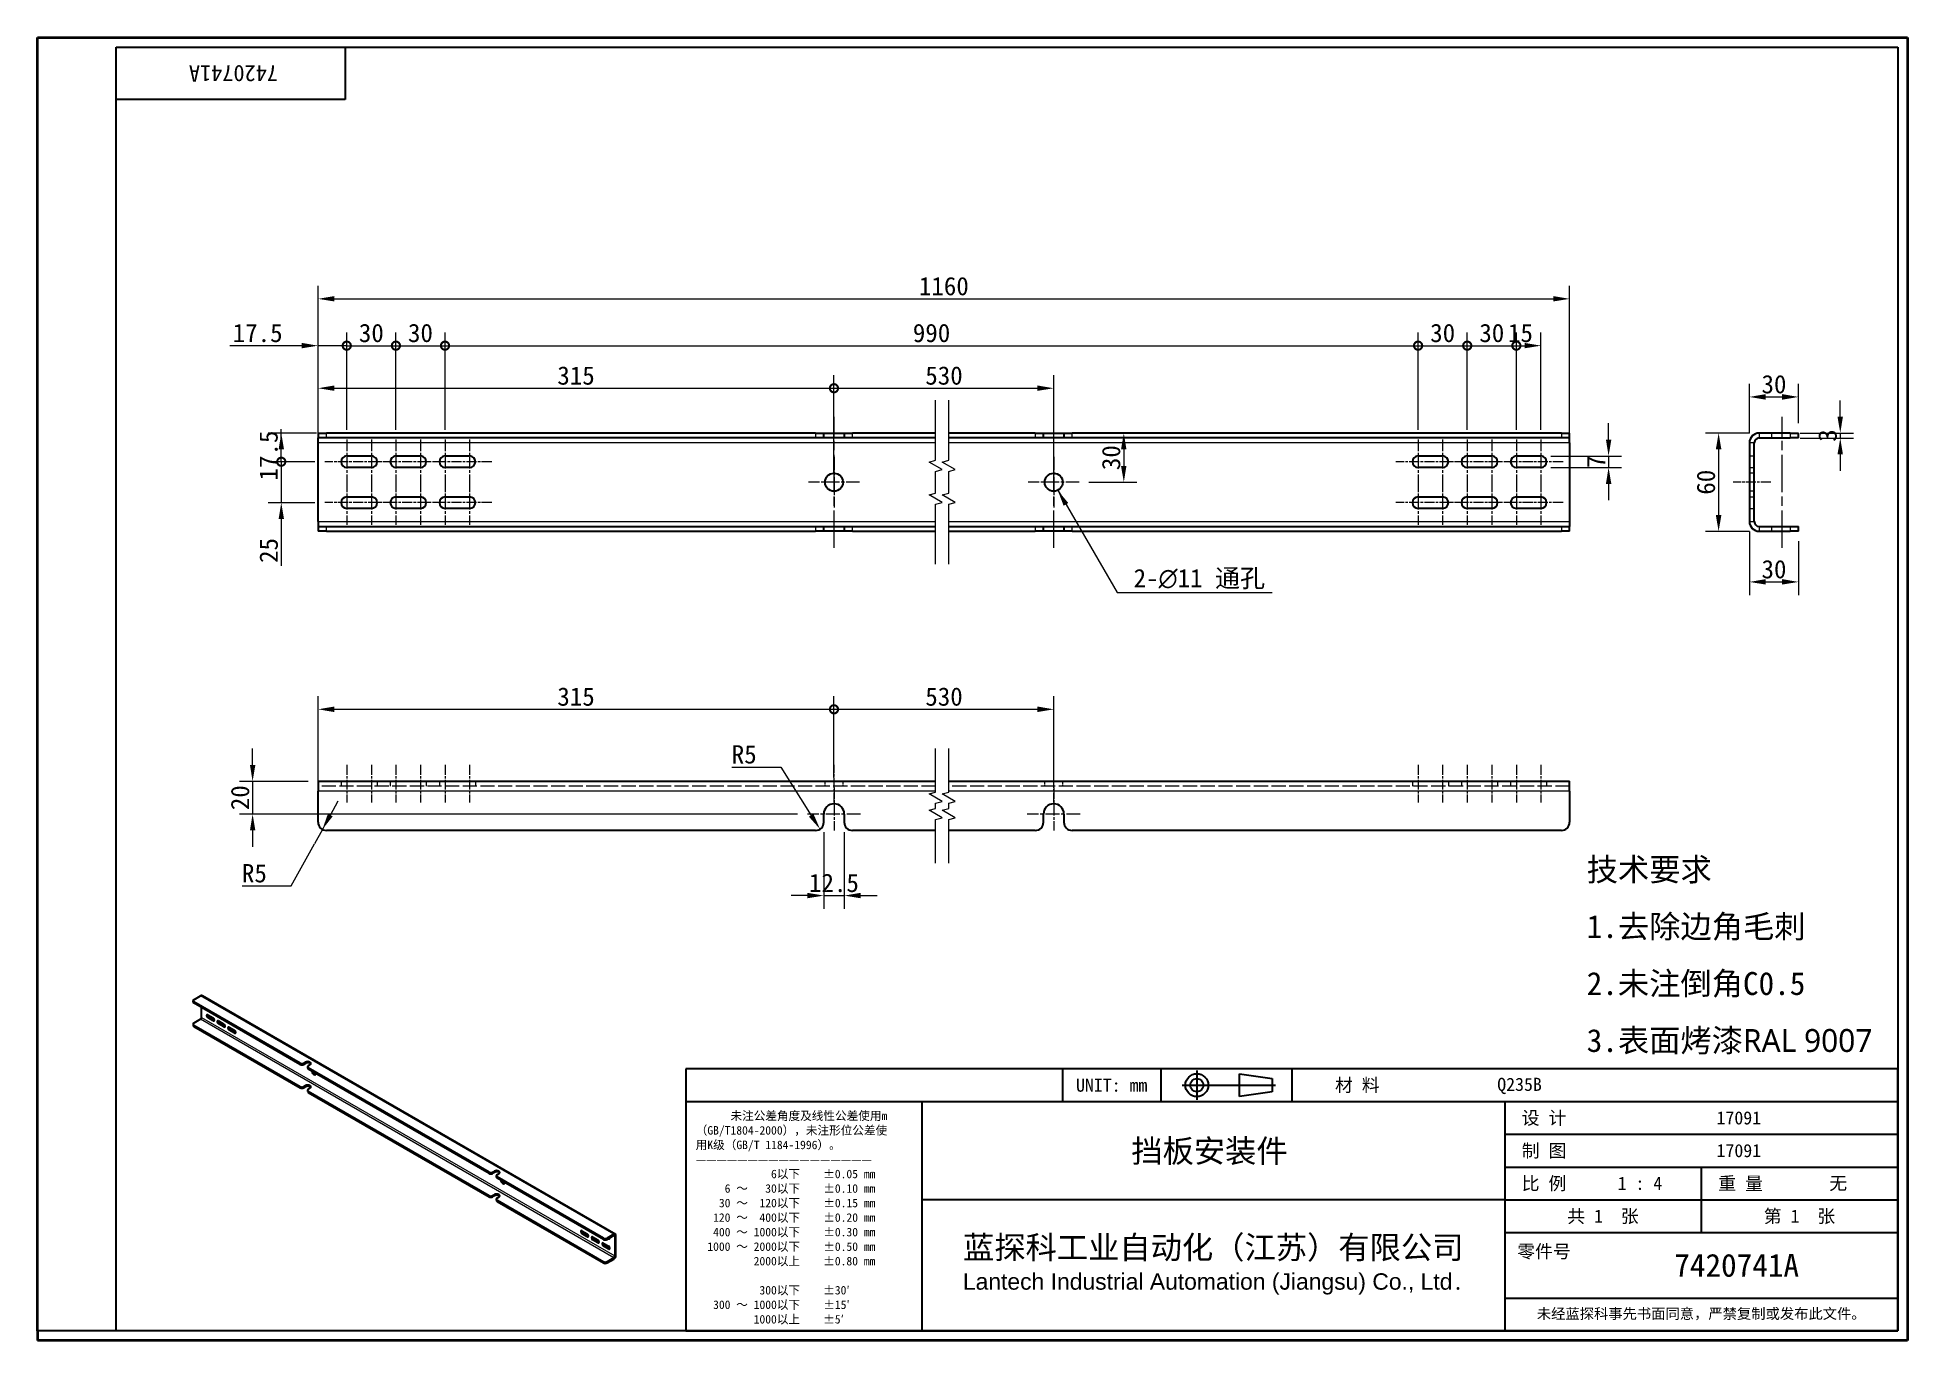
# Model space of a CAD drawing. Header units: millimetres. Extents: x 24 to 1166, y 22 to 818.
import ezdxf
from ezdxf.enums import TextEntityAlignment as Align

# ---------------------------------------------------------------- set-up
doc = ezdxf.new("R2010")
doc.units = ezdxf.units.MM
doc.header["$LTSCALE"] = 4
doc.linetypes.add('CHAIN', pattern=[0.3543, 0.2362, -0.0295, 0.0591, -0.0295])
doc.linetypes.add('DASHED', pattern=[0.2067, 0.1654, -0.0413])
for name, color, linetype, lineweight in [('1', 7, 'Continuous', 18), ('可见 (ISO)', 7, 'Continuous', 25), ('可见窄的 (ISO)', 7, 'Continuous', 18), ('图框 (ISO)', 7, 'Continuous', 35), ('标题 (ISO)', 7, 'Continuous', 25)]:
    doc.layers.add(name, color=color, linetype=linetype, lineweight=lineweight)
for name, color, linetype, lineweight, true_color in [('中心标记 (ISO)', 1, 'CHAIN', 18, 0xff0000), ('中心线 (ISO)', 1, 'CHAIN', 18, 0xff0000), ('尺寸 (ISO)', 7, 'Continuous', 18, 0x008000), ('折线 (ISO)', 7, 'Continuous', 18, 0x008000), ('符号 (ISO)', 7, 'Continuous', 18, 0x008000), ('隐藏 (ISO)', 5, 'DASHED', 18, 0x0000ff), ('隐藏窄的 (ISO)', 5, 'DASHED', 18, 0x0000ff)]:
    doc.layers.add(name, color=color, linetype=linetype, lineweight=lineweight, true_color=true_color)
doc.styles.add('文本样式164', font='SimSun.ttf')
doc.styles.add('文本样式165', font='SimSun.ttf')
doc.styles.add('文本样式74', font='SimSun.ttf')
doc.styles.add('最新国标', font='simfang.ttf')
doc.styles.add('注释文本 (ISO)', font='simfang.ttf')
doc.dimstyles.new('默认 (GB)', dxfattribs={"dimscale": 4, "dimtxt": 2.8, "dimasz": 2.5, "dimexe": 2, "dimexo": 1.5, "dimgap": 0.5, "dimtad": 1, "dimtoh": 1, "dimdsep": 46, "dimtxsty": '最新国标', "dimcen": 0.09, "dimdle": 10, "dimclrd": 256, "dimclre": 256, "dimclrt": 256, "dimaunit": 1, "dimadec": 3, "dimazin": 2, "dimtfac": 0.535714, "dimtdec": 3, "dimtmove": 0, "dimatfit": 3, "dimfxl": 0, "dimtolj": 1, "dimlwd": -1, "dimlwe": -1, "dimarcsym": 0})
doc.dimstyles.new('默认 (GB)$7', dxfattribs={"dimscale": 4, "dimtxt": 2.8, "dimasz": 2.5, "dimexe": 2, "dimexo": 1.5, "dimgap": 0.5, "dimtad": 1, "dimtoh": 1, "dimdsep": 46, "dimtxsty": '最新国标', "dimcen": 0.09, "dimdle": 10, "dimclrd": 256, "dimclre": 256, "dimclrt": 256, "dimaunit": 1, "dimadec": 3, "dimazin": 2, "dimtfac": 0.535714, "dimtdec": 3, "dimtmove": 0, "dimatfit": 3, "dimfxl": 0, "dimtolj": 1, "dimlwd": -1, "dimlwe": -1, "dimarcsym": 0})

msp = doc.modelspace()

# ---------------------------------------------------------------- texts
at = {"layer": '符号 (ISO)'}
for s, insert, char_height, width, attachment_point, line_spacing_factor, style in [('2-\\fAIGDT|b0|i0;{\\H11.2000;n}\\fFangSong|b0|i0;{\\H11.2000;11 通孔}', (693.3841, 480.9071), 11.2, 88.884022, 7, 0.49, '最新国标'), ('\\fFangSong|b0|i0;{\\H14.0000;技术要求\\P}\\fFangSong|b0|i0;{\\H14.0000;1.去除边角毛刺\\P}\\fFangSong|b0|i0;{\\H14.0000;2.未注倒角C0.5\\P}\\fFangSong|b0|i0;{\\H14.0000;3.表面烤漆}\\fSegoe UI|b0|i0;{\\H14.0000;RAL 9007\\P}\\fFangSong|b0|i0;{\\H14.0000;\\P}', (970.0505, 239.3486), 14, 187.665453, 4, 1.491475, '注释文本 (ISO)')]:
    msp.add_mtext(s, dxfattribs=dict(at, insert=insert, char_height=char_height, width=width, attachment_point=attachment_point, line_spacing_factor=line_spacing_factor, style=style))

# ---------------------------------------------------------------- blocks, each defined once
blk = doc.blocks.new('图框 最新国标')
at = {"layer": '图框 (ISO)'}
for p, q in [((6, 7), (6, 204.5)), ((6, 204.5), (291.5, 204.5)), ((291.5, 204.5), (291.5, 5.5)), ((6, 7), (6, 5.5)), ((6, 7), (6, 5.5)), ((291.5, 5.5), (6, 5.5))]:
    blk.add_line(p, q, dxfattribs=at)
at = {"layer": '图框 (ISO)', "color": 7, "linetype": 'Continuous', "lineweight": 25}
for p, q in [((18, 203), (290, 203)), ((18, 7), (18, 203)), ((18, 203), (290, 203)), ((53, 203), (53, 195)), ((290, 203), (290, 7)), ((290, 203), (290, 7)), ((53, 195), (18, 195)), ((290, 7), (6, 7)), ((290, 7), (18, 7))]:
    blk.add_line(p, q, dxfattribs=at)
at = {"layer": '图框 (ISO)', "style": '文本样式74'}
blk.add_attdef('零件代号_001', (42.73, 200.25), '', height=2.5, rotation=180, dxfattribs=at)
blk = doc.blocks.new('标题栏 最新国标')
at = {"layer": '标题 (ISO)'}
for p, q in [((381.98, -183.84), (196.98, -183.84)), ((196.98, -183.84), (196.98, -223.84)), ((254.48, -183.84), (254.48, -188.84)), ((269.48, -183.84), (269.48, -188.84)), ((281.48, -188.09), (281.48, -184.59)), ((281.48, -184.59), (286.48, -185.34)), ((286.48, -185.34), (286.48, -187.34)), ((289.48, -183.84), (289.48, -188.84)), ((381.98, -223.84), (381.98, -183.84)), ((383.48, -183.84), (383.48, -225.34)), ((286.48, -187.34), (281.48, -188.09)), ((196.98, -188.84), (381.98, -188.84)), ((232.98, -188.84), (232.98, -223.84)), ((321.98, -188.84), (321.98, -223.84)), ((321.98, -193.84), (381.98, -193.84)), ((321.98, -198.84), (381.98, -198.84)), ((351.98, -198.84), (351.98, -208.84)), ((321.98, -203.84), (232.98, -203.84)), ((321.98, -203.84), (381.98, -203.84)), ((321.98, -208.84), (381.98, -208.84)), ((321.98, -218.84), (381.98, -218.84)), ((196.98, -223.84), (381.98, -223.84)), ((383.48, -225.34), (196.98, -225.34))]:
    blk.add_line(p, q, dxfattribs=at)
at = {"layer": '标题 (ISO)', "linetype": 'CHAIN', "ltscale": 5.000333}
blk.add_line((274.98, -184.09), (274.98, -188.59), dxfattribs=at)
at = {"layer": '标题 (ISO)', "linetype": 'CHAIN', "ltscale": 15.834605}
blk.add_line((272.73, -186.34), (286.98, -186.34), dxfattribs=at)
at = {"layer": '标题 (ISO)'}
for radius in [1.75, 1]:
    blk.add_circle((274.98, -186.34), radius, dxfattribs=at)
at = {"layer": '1', "style": '文本样式164'}
for s, p in [('UNIT: mm', (261.98, -186.34)), ('材 料', (299.48, -186.34)), ('设 计', (327.98, -191.34)), ('制 图', (327.98, -196.34)), ('比 例', (327.98, -201.34)), ('重 量', (357.98, -201.34)), ('共 1  张', (336.98, -206.34)), ('第 1  张', (366.98, -206.34))]:
    blk.add_text(s, height=2, dxfattribs=at).set_placement(p, align=Align.MIDDLE_CENTER)
at = {"layer": '标题 (ISO)', "style": '注释文本 (ISO)'}
for s, insert, char_height, attachment_point, line_spacing_factor in [('\\fSimSun|b0|i0;{\\H1.3000;      未注公差角度及线性公差使用m\\P}\\fSimSun|b0|i0;{\\H1.3000;（GB/T1804-2000），未注形位公差使\\P}\\fSimSun|b0|i0;{\\H1.3000;用K级（GB/T 1184-1996）。\\P}\\fSimSun|b0|i0;{\\H1.3000;—————————————————\\P}\\fSimSun|b0|i0;{\\H1.3000;             6以下    ±0.05 mm\\P}\\fSimSun|b0|i0;{\\H1.3000;     6 ～   30以下    ±0.10 mm\\P}\\fSimSun|b0|i0;{\\H1.3000;    30 ～  120以下    ±0.15 mm\\P}\\fSimSun|b0|i0;{\\H1.3000;   120 ～  400以下    ±0.20 mm\\P}\\fSimSun|b0|i0;{\\H1.3000;   400 ～ 1000以下    ±0.30 mm\\P}\\fSimSun|b0|i0;{\\H1.3000;  1000 ～ 2000以下    ±0.50 mm\\P}\\fSimSun|b0|i0;{\\H1.3000;          2000以上    ±0.80 mm\\P}\\fSimSun|b0|i0;{\\H1.3000;\\P}\\fSimSun|b0|i0;{\\H1.3000;           300以下    ±30′\\P}\\fSimSun|b0|i0;{\\H1.3000;   300 ～ 1000以下    ±15′\\P}\\fSimSun|b0|i0;{\\H1.3000;          1000以上    ±5′}', (198.48, -206.63), 1.3, 4, 1.023913), ('{\\fMicrosoft YaHei|b0|i0|c134|p34;\\H1.75x;蓝探科工业自动化（江苏）有限公司\\P\\fArial|b0|i0|c0|p34;\\H0.71429x;Lantech Industrial Automation (Jiangsu) Co., Ltd\\fFangSong|b0|i0|c134|p49;.\\H1.15195x; }', (277.48, -213.84), 2, 5, 0.978695)]:
    blk.add_mtext(s, dxfattribs=dict(at, insert=insert, char_height=char_height, attachment_point=attachment_point, line_spacing_factor=line_spacing_factor))
at = {"layer": '标题 (ISO)', "attachment_point": 5, "style": '注释文本 (ISO)'}
for s, insert, char_height in [('\\fFangSong|b0|i0;零件号', (327.98, -211.84), 2), ('\\fSimSun|b0|i0;{\\H1.6000;未经蓝探科事先书面同意，严禁复制或发布此文件。}', (351.98, -221.34), 1.6)]:
    blk.add_mtext(s, dxfattribs=dict(at, insert=insert, char_height=char_height))
at = {"layer": '标题 (ISO)'}
for tag, p, height, style in [('材料_001', (320.84, -187.21), 2, '注释文本 (ISO)'), ('设计人_001', (354.32, -192.33), 2, '注释文本 (ISO)'), ('库存编号_001', (264.98, -198.13), 3.5, '文本样式165'), ('设计人_001', (354.32, -197.33), 2, '注释文本 (ISO)'), ('视图比例_001', (339.22, -202.33), 2, '注释文本 (ISO)'), ('质量\\P3;_001', (371.53, -202.3), 2, '注释文本 (ISO)'), ('零件代号_001', (347.86, -215.59), 3.5, '文本样式165')]:
    blk.add_attdef(tag, p, '', height=height, dxfattribs=dict(at, style=style))
blk = doc.blocks.new('*D5')
at = {"layer": 'Defpoints', "color": 0, "transparency": 16777216}
for p in [(1099.4, 598.4), (1099.4, 576.3), (1069.4, 570.3)]:
    blk.add_point(p, dxfattribs=at)
at = {"layer": '尺寸 (ISO)', "color": 116, "true_color": 0x00803f, "transparency": 16777216}
for p, q in [((1069.4, 576.3), (1069.4, 606.4)), ((1099.4, 582.3), (1099.4, 606.4)), ((1079.4, 598.4), (1089.4, 598.4))]:
    blk.add_line(p, q, dxfattribs=at)
for points in [[(1079.4, 600.1), (1079.4, 596.7), (1069.4, 598.4)], [(1089.4, 600.1), (1089.4, 596.7), (1099.4, 598.4)]]:
    blk.add_solid(points, dxfattribs=at)
at = {"layer": '尺寸 (ISO)', "transparency": 16777216, "insert": (1084.4, 606.1), "char_height": 11.2, "attachment_point": 5, "style": '最新国标'}
blk.add_mtext('\\A1;30', dxfattribs=at)
blk = doc.blocks.new('*D6')
at = {"layer": 'Defpoints', "color": 0, "transparency": 16777216}
for p in [(1075.4, 576.3), (1050.6, 516.3), (1075.4, 516.3)]:
    blk.add_point(p, dxfattribs=at)
at = {"layer": '尺寸 (ISO)', "color": 116, "true_color": 0x00803f, "transparency": 16777216}
for p, q in [((1069.4, 576.3), (1042.6, 576.3)), ((1050.6, 566.3), (1050.6, 526.3)), ((1069.4, 516.3), (1042.6, 516.3))]:
    blk.add_line(p, q, dxfattribs=at)
for points in [[(1048.9, 566.3), (1052.3, 566.3), (1050.6, 576.3)], [(1048.9, 526.3), (1052.3, 526.3), (1050.6, 516.3)]]:
    blk.add_solid(points, dxfattribs=at)
at = {"layer": '尺寸 (ISO)', "transparency": 16777216, "insert": (1042.9, 546.3), "char_height": 11.2, "attachment_point": 5, "rotation": 90, "style": '最新国标'}
blk.add_mtext('\\A1;60', dxfattribs=at)
blk = doc.blocks.new('*D7')
at = {"layer": 'Defpoints', "color": 0, "transparency": 16777216}
for p in [(1069.4, 522.3), (1099.4, 516.3), (1099.4, 485.4)]:
    blk.add_point(p, dxfattribs=at)
at = {"layer": '尺寸 (ISO)', "color": 116, "true_color": 0x00803f, "transparency": 16777216}
for p, q in [((1069.4, 516.3), (1069.4, 477.4)), ((1099.4, 510.3), (1099.4, 477.4)), ((1079.4, 485.4), (1089.4, 485.4))]:
    blk.add_line(p, q, dxfattribs=at)
for points in [[(1079.4, 487.1), (1079.4, 483.8), (1069.4, 485.4)], [(1089.4, 487.1), (1089.4, 483.8), (1099.4, 485.4)]]:
    blk.add_solid(points, dxfattribs=at)
at = {"layer": '尺寸 (ISO)', "transparency": 16777216, "insert": (1084.4, 493.1), "char_height": 11.2, "attachment_point": 5, "style": '最新国标'}
blk.add_mtext('\\A1;30', dxfattribs=at)
blk = doc.blocks.new('*D8')
at = {"layer": 'Defpoints', "color": 0, "transparency": 16777216}
for p in [(1094.4, 576.3), (1094.4, 573.3), (1124.9, 573.3)]:
    blk.add_point(p, dxfattribs=at)
at = {"layer": '尺寸 (ISO)', "color": 116, "true_color": 0x00803f, "transparency": 16777216}
for p, q in [((1124.9, 586.3), (1124.9, 596.3)), ((1100.4, 576.3), (1132.9, 576.3)), ((1100.4, 573.3), (1132.9, 573.3)), ((1124.9, 576.3), (1124.9, 573.3)), ((1124.9, 563.3), (1124.9, 553.3))]:
    blk.add_line(p, q, dxfattribs=at)
for points in [[(1123.2, 586.3), (1126.5, 586.3), (1124.9, 576.3)], [(1123.2, 563.3), (1126.5, 563.3), (1124.9, 573.3)]]:
    blk.add_solid(points, dxfattribs=at)
at = {"layer": '尺寸 (ISO)', "transparency": 16777216, "insert": (1117.2, 574.8), "char_height": 11.2, "attachment_point": 5, "rotation": 90, "style": '最新国标'}
blk.add_mtext('\\A1;3', dxfattribs=at)
blk = doc.blocks.new('*D9')
at = {"layer": 'Defpoints', "color": 0, "transparency": 16777216}
for p in [(959.6, 658.3), (195.4, 570.3), (959.6, 570.3)]:
    blk.add_point(p, dxfattribs=at)
at = {"layer": '尺寸 (ISO)', "color": 116, "true_color": 0x00803f, "transparency": 16777216}
for p, q in [((195.4, 576.3), (195.4, 666.3)), ((959.6, 576.3), (959.6, 666.3)), ((205.4, 658.3), (949.6, 658.3))]:
    blk.add_line(p, q, dxfattribs=at)
for points in [[(205.4, 660), (205.4, 656.7), (195.4, 658.3)], [(949.6, 660), (949.6, 656.7), (959.6, 658.3)]]:
    blk.add_solid(points, dxfattribs=at)
at = {"layer": '尺寸 (ISO)', "transparency": 16777216, "insert": (577.5, 666), "char_height": 11.2, "attachment_point": 5, "style": '最新国标'}
blk.add_mtext('\\A1;1160', dxfattribs=at)
blk = doc.blocks.new('_DotSmall')
at = {"color": 0, "linetype": 'ByBlock', "const_width": 0.5}
blk.add_lwpolyline([(-0.0625, 0, 1), (0.0625, 0, 1)], format="xyb", close=True, dxfattribs=at)
blk = doc.blocks.new('*D10')
at = {"layer": 'Defpoints', "color": 0, "transparency": 16777216}
for p in [(212.9, 629.7), (212.9, 572.3), (195.4, 570.3)]:
    blk.add_point(p, dxfattribs=at)
at = {"layer": '尺寸 (ISO)', "color": 116, "true_color": 0x00803f, "transparency": 16777216}
for p, q in [((185.4, 629.7), (141.6, 629.7)), ((195.4, 576.3), (195.4, 637.7)), ((212.9, 629.7), (195.4, 629.7)), ((212.9, 578.3), (212.9, 637.7)), ((212.9, 629.7), (232.9, 629.7))]:
    blk.add_line(p, q, dxfattribs=at)
blk.add_solid([(185.4, 631.4), (185.4, 628.1), (195.4, 629.7)], dxfattribs=at)
at = {"layer": '尺寸 (ISO)', "color": 116, "true_color": 0x00803f, "transparency": 16777216, "xscale": 10, "yscale": 10, "zscale": 10, "rotation": 180}
blk.add_blockref('_DotSmall', (212.9, 629.7), dxfattribs=at)
at = {"layer": '尺寸 (ISO)', "transparency": 16777216, "insert": (158.5, 637.4), "char_height": 11.2, "attachment_point": 5, "style": '最新国标'}
blk.add_mtext('\\A1;17.5', dxfattribs=at)
blk = doc.blocks.new('*D12')
at = {"layer": 'Defpoints', "color": 0, "transparency": 16777216}
for p in [(242.9, 629.7), (212.9, 572.3), (242.9, 572.3)]:
    blk.add_point(p, dxfattribs=at)
at = {"layer": '尺寸 (ISO)', "color": 116, "true_color": 0x00803f, "transparency": 16777216}
for p, q in [((212.9, 578.3), (212.9, 637.7)), ((212.9, 629.7), (242.9, 629.7)), ((242.9, 578.3), (242.9, 637.7))]:
    blk.add_line(p, q, dxfattribs=at)
at = {"layer": '尺寸 (ISO)', "color": 116, "true_color": 0x00803f, "transparency": 16777216, "xscale": 10, "yscale": 10, "zscale": 10, "rotation": 180}
blk.add_blockref('_DotSmall', (212.9, 629.7), dxfattribs=at)
at = {"layer": '尺寸 (ISO)', "color": 116, "true_color": 0x00803f, "transparency": 16777216, "xscale": 10, "yscale": 10, "zscale": 10}
blk.add_blockref('_DotSmall', (242.9, 629.7), dxfattribs=at)
at = {"layer": '尺寸 (ISO)', "transparency": 16777216, "insert": (227.9, 637.4), "char_height": 11.2, "attachment_point": 5, "style": '最新国标'}
blk.add_mtext('\\A1;30', dxfattribs=at)
blk = doc.blocks.new('*D13')
at = {"layer": 'Defpoints', "color": 0, "transparency": 16777216}
for p in [(272.9, 629.7), (242.9, 572.3), (272.9, 572.3)]:
    blk.add_point(p, dxfattribs=at)
at = {"layer": '尺寸 (ISO)', "color": 116, "true_color": 0x00803f, "transparency": 16777216}
for p, q in [((242.9, 578.3), (242.9, 637.7)), ((242.9, 629.7), (272.9, 629.7)), ((272.9, 578.3), (272.9, 637.7))]:
    blk.add_line(p, q, dxfattribs=at)
at = {"layer": '尺寸 (ISO)', "color": 116, "true_color": 0x00803f, "transparency": 16777216, "xscale": 10, "yscale": 10, "zscale": 10, "rotation": 180}
blk.add_blockref('_DotSmall', (242.9, 629.7), dxfattribs=at)
at = {"layer": '尺寸 (ISO)', "color": 116, "true_color": 0x00803f, "transparency": 16777216, "xscale": 10, "yscale": 10, "zscale": 10}
blk.add_blockref('_DotSmall', (272.9, 629.7), dxfattribs=at)
at = {"layer": '尺寸 (ISO)', "transparency": 16777216, "insert": (257.9, 637.4), "char_height": 11.2, "attachment_point": 5, "style": '最新国标'}
blk.add_mtext('\\A1;30', dxfattribs=at)
blk = doc.blocks.new('*D14')
at = {"layer": 'Defpoints', "color": 0, "transparency": 16777216}
for p in [(867.1, 629.7), (272.9, 572.3), (867.1, 572.3)]:
    blk.add_point(p, dxfattribs=at)
at = {"layer": '尺寸 (ISO)', "color": 116, "true_color": 0x00803f, "transparency": 16777216}
for p, q in [((272.9, 578.3), (272.9, 637.7)), ((272.9, 629.7), (867.1, 629.7)), ((867.1, 578.3), (867.1, 637.7))]:
    blk.add_line(p, q, dxfattribs=at)
at = {"layer": '尺寸 (ISO)', "color": 116, "true_color": 0x00803f, "transparency": 16777216, "xscale": 10, "yscale": 10, "zscale": 10, "rotation": 180}
blk.add_blockref('_DotSmall', (272.9, 629.7), dxfattribs=at)
at = {"layer": '尺寸 (ISO)', "color": 116, "true_color": 0x00803f, "transparency": 16777216, "xscale": 10, "yscale": 10, "zscale": 10}
blk.add_blockref('_DotSmall', (867.1, 629.7), dxfattribs=at)
at = {"layer": '尺寸 (ISO)', "transparency": 16777216, "insert": (570, 637.4), "char_height": 11.2, "attachment_point": 5, "style": '最新国标'}
blk.add_mtext('\\A1;990', dxfattribs=at)
blk = doc.blocks.new('*D15')
at = {"layer": 'Defpoints', "color": 0, "transparency": 16777216}
for p in [(897.1, 629.7), (867.1, 572.3), (897.1, 572.3)]:
    blk.add_point(p, dxfattribs=at)
at = {"layer": '尺寸 (ISO)', "color": 116, "true_color": 0x00803f, "transparency": 16777216}
for p, q in [((867.1, 578.3), (867.1, 637.7)), ((867.1, 629.7), (897.1, 629.7)), ((897.1, 578.3), (897.1, 637.7))]:
    blk.add_line(p, q, dxfattribs=at)
at = {"layer": '尺寸 (ISO)', "color": 116, "true_color": 0x00803f, "transparency": 16777216, "xscale": 10, "yscale": 10, "zscale": 10, "rotation": 180}
blk.add_blockref('_DotSmall', (867.1, 629.7), dxfattribs=at)
at = {"layer": '尺寸 (ISO)', "color": 116, "true_color": 0x00803f, "transparency": 16777216, "xscale": 10, "yscale": 10, "zscale": 10}
blk.add_blockref('_DotSmall', (897.1, 629.7), dxfattribs=at)
at = {"layer": '尺寸 (ISO)', "transparency": 16777216, "insert": (882.1, 637.4), "char_height": 11.2, "attachment_point": 5, "style": '最新国标'}
blk.add_mtext('\\A1;30', dxfattribs=at)
blk = doc.blocks.new('*D16')
at = {"layer": 'Defpoints', "color": 0, "transparency": 16777216}
for p in [(927.1, 629.7), (897.1, 572.3), (927.1, 572.3)]:
    blk.add_point(p, dxfattribs=at)
at = {"layer": '尺寸 (ISO)', "color": 116, "true_color": 0x00803f, "transparency": 16777216}
for p, q in [((897.1, 578.3), (897.1, 637.7)), ((897.1, 629.7), (927.1, 629.7)), ((927.1, 578.3), (927.1, 637.7))]:
    blk.add_line(p, q, dxfattribs=at)
at = {"layer": '尺寸 (ISO)', "color": 116, "true_color": 0x00803f, "transparency": 16777216, "xscale": 10, "yscale": 10, "zscale": 10, "rotation": 180}
blk.add_blockref('_DotSmall', (897.1, 629.7), dxfattribs=at)
at = {"layer": '尺寸 (ISO)', "color": 116, "true_color": 0x00803f, "transparency": 16777216, "xscale": 10, "yscale": 10, "zscale": 10}
blk.add_blockref('_DotSmall', (927.1, 629.7), dxfattribs=at)
at = {"layer": '尺寸 (ISO)', "transparency": 16777216, "insert": (912.1, 637.4), "char_height": 11.2, "attachment_point": 5, "style": '最新国标'}
blk.add_mtext('\\A1;30', dxfattribs=at)
blk = doc.blocks.new('*D17')
at = {"layer": 'Defpoints', "color": 0, "transparency": 16777216}
for p in [(942.1, 629.7), (927.1, 572.3), (942.1, 572.3)]:
    blk.add_point(p, dxfattribs=at)
at = {"layer": '尺寸 (ISO)', "color": 116, "true_color": 0x00803f, "transparency": 16777216}
for p, q in [((927.1, 578.3), (927.1, 637.7)), ((927.1, 629.7), (932.1, 629.7)), ((942.1, 578.3), (942.1, 637.7))]:
    blk.add_line(p, q, dxfattribs=at)
blk.add_solid([(932.1, 631.4), (932.1, 628.1), (942.1, 629.7)], dxfattribs=at)
at = {"layer": '尺寸 (ISO)', "color": 116, "true_color": 0x00803f, "transparency": 16777216, "xscale": 10, "yscale": 10, "zscale": 10, "rotation": 180}
blk.add_blockref('_DotSmall', (927.1, 629.7), dxfattribs=at)
at = {"layer": '尺寸 (ISO)', "transparency": 16777216, "insert": (929.6, 637.4), "char_height": 11.2, "attachment_point": 5, "style": '最新国标'}
blk.add_mtext('\\A1;15', dxfattribs=at)
blk = doc.blocks.new('*D18')
at = {"layer": 'Defpoints', "color": 0, "transparency": 16777216}
for p in [(510.4, 603.7), (195.4, 570.3), (510.4, 546.3)]:
    blk.add_point(p, dxfattribs=at)
at = {"layer": '尺寸 (ISO)', "color": 116, "true_color": 0x00803f, "transparency": 16777216}
for p, q in [((195.4, 576.3), (195.4, 611.7)), ((510.4, 552.3), (510.4, 611.7)), ((205.4, 603.7), (510.4, 603.7))]:
    blk.add_line(p, q, dxfattribs=at)
blk.add_solid([(205.4, 605.4), (205.4, 602.1), (195.4, 603.7)], dxfattribs=at)
at = {"layer": '尺寸 (ISO)', "color": 116, "true_color": 0x00803f, "transparency": 16777216, "xscale": 10, "yscale": 10, "zscale": 10}
blk.add_blockref('_DotSmall', (510.4, 603.7), dxfattribs=at)
at = {"layer": '尺寸 (ISO)', "transparency": 16777216, "insert": (352.9, 611.4), "char_height": 11.2, "attachment_point": 5, "style": '最新国标'}
blk.add_mtext('\\A1;315', dxfattribs=at)
blk = doc.blocks.new('*D19')
at = {"layer": 'Defpoints', "color": 0, "transparency": 16777216}
for p in [(644.6, 603.7), (510.4, 546.3), (644.6, 546.3)]:
    blk.add_point(p, dxfattribs=at)
at = {"layer": '尺寸 (ISO)', "color": 116, "true_color": 0x00803f, "transparency": 16777216}
for p, q in [((510.4, 552.3), (510.4, 611.7)), ((644.6, 552.3), (644.6, 611.7)), ((510.4, 603.7), (634.6, 603.7))]:
    blk.add_line(p, q, dxfattribs=at)
blk.add_solid([(634.6, 605.4), (634.6, 602.1), (644.6, 603.7)], dxfattribs=at)
at = {"layer": '尺寸 (ISO)', "color": 116, "true_color": 0x00803f, "transparency": 16777216, "xscale": 10, "yscale": 10, "zscale": 10, "rotation": 180}
blk.add_blockref('_DotSmall', (510.4, 603.7), dxfattribs=at)
at = {"layer": '尺寸 (ISO)', "transparency": 16777216, "insert": (577.6, 611.4), "char_height": 11.2, "attachment_point": 5, "style": '最新国标'}
blk.add_mtext('\\A1;530', dxfattribs=at)
blk = doc.blocks.new('*D20')
at = {"layer": 'Defpoints', "color": 0, "transparency": 16777216}
for p in [(172.9, 558.8), (199.4, 558.8), (199.4, 533.8)]:
    blk.add_point(p, dxfattribs=at)
at = {"layer": '尺寸 (ISO)', "color": 116, "true_color": 0x00803f, "transparency": 16777216}
for p, q in [((172.9, 558.8), (172.9, 578.8)), ((193.4, 558.8), (164.9, 558.8)), ((172.9, 558.8), (172.9, 533.8)), ((193.4, 533.8), (164.9, 533.8)), ((172.9, 523.8), (172.9, 495.3))]:
    blk.add_line(p, q, dxfattribs=at)
blk.add_solid([(171.3, 523.8), (174.6, 523.8), (172.9, 533.8)], dxfattribs=at)
at = {"layer": '尺寸 (ISO)', "color": 116, "true_color": 0x00803f, "transparency": 16777216, "xscale": 10, "yscale": 10, "zscale": 10, "rotation": 270}
blk.add_blockref('_DotSmall', (172.9, 558.8), dxfattribs=at)
at = {"layer": '尺寸 (ISO)', "transparency": 16777216, "insert": (165.3, 504.6), "char_height": 11.2, "attachment_point": 5, "rotation": 90, "style": '最新国标'}
blk.add_mtext('\\A1;25', dxfattribs=at)
blk = doc.blocks.new('*D21')
at = {"layer": 'Defpoints', "color": 0, "transparency": 16777216}
for p in [(172.9, 576.3), (200.4, 576.3), (199.4, 558.8)]:
    blk.add_point(p, dxfattribs=at)
at = {"layer": '尺寸 (ISO)', "color": 116, "true_color": 0x00803f, "transparency": 16777216}
for p, q in [((194.4, 576.3), (164.9, 576.3)), ((172.9, 558.8), (172.9, 566.3)), ((193.4, 558.8), (164.9, 558.8))]:
    blk.add_line(p, q, dxfattribs=at)
blk.add_solid([(171.3, 566.3), (174.6, 566.3), (172.9, 576.3)], dxfattribs=at)
at = {"layer": '尺寸 (ISO)', "color": 116, "true_color": 0x00803f, "transparency": 16777216, "xscale": 10, "yscale": 10, "zscale": 10, "rotation": 270}
blk.add_blockref('_DotSmall', (172.9, 558.8), dxfattribs=at)
at = {"layer": '尺寸 (ISO)', "transparency": 16777216, "insert": (165.2, 562.6), "char_height": 11.2, "attachment_point": 5, "rotation": 90, "style": '最新国标'}
blk.add_mtext('\\A1;17.5', dxfattribs=at)
blk = doc.blocks.new('*D22')
at = {"layer": 'Defpoints', "color": 0, "transparency": 16777216}
for p in [(942.1, 562.3), (942.1, 555.3), (983.4, 555.3)]:
    blk.add_point(p, dxfattribs=at)
at = {"layer": '尺寸 (ISO)', "color": 116, "true_color": 0x00803f, "transparency": 16777216}
for p, q in [((983.4, 572.3), (983.4, 582.3)), ((948.1, 562.3), (991.4, 562.3)), ((983.4, 562.3), (983.4, 555.3)), ((948.1, 555.3), (991.4, 555.3)), ((983.4, 545.3), (983.4, 535.3))]:
    blk.add_line(p, q, dxfattribs=at)
for points in [[(981.8, 572.3), (985.1, 572.3), (983.4, 562.3)], [(981.8, 545.3), (985.1, 545.3), (983.4, 555.3)]]:
    blk.add_solid(points, dxfattribs=at)
at = {"layer": '尺寸 (ISO)', "transparency": 16777216, "insert": (975.8, 558.8), "char_height": 11.2, "attachment_point": 5, "rotation": 90, "style": '最新国标'}
blk.add_mtext('\\A1;7', dxfattribs=at)
blk = doc.blocks.new('*D23')
at = {"layer": 'Defpoints', "color": 0, "transparency": 16777216}
for p in [(687.4, 576.3), (660.1, 546.3), (687.4, 546.3)]:
    blk.add_point(p, dxfattribs=at)
at = {"layer": '尺寸 (ISO)', "color": 116, "true_color": 0x00803f, "transparency": 16777216}
for p, q in [((687.4, 566.3), (687.4, 556.3)), ((666.1, 546.3), (695.4, 546.3))]:
    blk.add_line(p, q, dxfattribs=at)
for points in [[(685.7, 566.3), (689, 566.3), (687.4, 576.3)], [(685.7, 556.3), (689, 556.3), (687.4, 546.3)]]:
    blk.add_solid(points, dxfattribs=at)
at = {"layer": '尺寸 (ISO)', "transparency": 16777216, "insert": (679.7, 561.3), "char_height": 11.2, "attachment_point": 5, "rotation": 90, "style": '最新国标'}
blk.add_mtext('\\A1;30', dxfattribs=at)
blk = doc.blocks.new('*D24')
at = {"layer": 'Defpoints', "color": 0, "transparency": 16777216}
for p in [(510.4, 407.6), (195.4, 357.6), (510.4, 359.9)]:
    blk.add_point(p, dxfattribs=at)
at = {"layer": '尺寸 (ISO)', "color": 116, "true_color": 0x00803f, "transparency": 16777216}
for p, q in [((195.4, 363.6), (195.4, 415.6)), ((510.4, 365.9), (510.4, 415.6)), ((205.4, 407.6), (510.4, 407.6))]:
    blk.add_line(p, q, dxfattribs=at)
blk.add_solid([(205.4, 409.3), (205.4, 405.9), (195.4, 407.6)], dxfattribs=at)
at = {"layer": '尺寸 (ISO)', "color": 116, "true_color": 0x00803f, "transparency": 16777216, "xscale": 10, "yscale": 10, "zscale": 10}
blk.add_blockref('_DotSmall', (510.4, 407.6), dxfattribs=at)
at = {"layer": '尺寸 (ISO)', "transparency": 16777216, "insert": (352.9, 415.3), "char_height": 11.2, "attachment_point": 5, "style": '最新国标'}
blk.add_mtext('\\A1;315', dxfattribs=at)
blk = doc.blocks.new('*D25')
at = {"layer": 'Defpoints', "color": 0, "transparency": 16777216}
for p in [(644.6, 407.6), (510.4, 359.9), (644.6, 359.9)]:
    blk.add_point(p, dxfattribs=at)
at = {"layer": '尺寸 (ISO)', "color": 116, "true_color": 0x00803f, "transparency": 16777216}
for p, q in [((510.4, 365.9), (510.4, 415.6)), ((644.6, 365.9), (644.6, 415.6)), ((510.4, 407.6), (634.6, 407.6))]:
    blk.add_line(p, q, dxfattribs=at)
blk.add_solid([(634.6, 409.3), (634.6, 405.9), (644.6, 407.6)], dxfattribs=at)
at = {"layer": '尺寸 (ISO)', "color": 116, "true_color": 0x00803f, "transparency": 16777216, "xscale": 10, "yscale": 10, "zscale": 10, "rotation": 180}
blk.add_blockref('_DotSmall', (510.4, 407.6), dxfattribs=at)
at = {"layer": '尺寸 (ISO)', "transparency": 16777216, "insert": (577.6, 415.3), "char_height": 11.2, "attachment_point": 5, "style": '最新国标'}
blk.add_mtext('\\A1;530', dxfattribs=at)
blk = doc.blocks.new('*D26')
at = {"layer": 'Defpoints', "color": 0, "transparency": 16777216}
for p in [(195.4, 363.6), (155.4, 343.6), (494.2, 343.6)]:
    blk.add_point(p, dxfattribs=at)
at = {"layer": '尺寸 (ISO)', "color": 116, "true_color": 0x00803f, "transparency": 16777216}
for p, q in [((155.4, 373.6), (155.4, 383.6)), ((189.4, 363.6), (147.4, 363.6)), ((155.4, 363.6), (155.4, 343.6)), ((488.2, 343.6), (147.4, 343.6)), ((155.4, 333.6), (155.4, 323.6))]:
    blk.add_line(p, q, dxfattribs=at)
for points in [[(153.8, 373.6), (157.1, 373.6), (155.4, 363.6)], [(153.8, 333.6), (157.1, 333.6), (155.4, 343.6)]]:
    blk.add_solid(points, dxfattribs=at)
at = {"layer": '尺寸 (ISO)', "transparency": 16777216, "insert": (147.8, 353.6), "char_height": 11.2, "attachment_point": 5, "rotation": 90, "style": '最新国标'}
blk.add_mtext('\\A1;20', dxfattribs=at)
blk = doc.blocks.new('*D27')
at = {"layer": 'Defpoints', "color": 0, "transparency": 16777216}
for p in [(504.2, 338.6), (516.7, 338.6), (516.7, 293.8)]:
    blk.add_point(p, dxfattribs=at)
at = {"layer": '尺寸 (ISO)', "color": 116, "true_color": 0x00803f, "transparency": 16777216}
for p, q in [((504.2, 332.6), (504.2, 285.8)), ((516.7, 332.6), (516.7, 285.8)), ((494.2, 293.8), (484.2, 293.8)), ((504.2, 293.8), (516.7, 293.8)), ((526.7, 293.8), (536.7, 293.8))]:
    blk.add_line(p, q, dxfattribs=at)
for points in [[(494.2, 295.5), (494.2, 292.2), (504.2, 293.8)], [(526.7, 295.5), (526.7, 292.2), (516.7, 293.8)]]:
    blk.add_solid(points, dxfattribs=at)
at = {"layer": '尺寸 (ISO)', "transparency": 16777216, "insert": (510.4, 301.5), "char_height": 11.2, "attachment_point": 5, "style": '最新国标'}
blk.add_mtext('\\A1;12.5', dxfattribs=at)
blk = doc.blocks.new('*D28')
at = {"layer": 'Defpoints', "color": 0, "transparency": 16777216}
for p in [(499.2, 338.6), (501.9, 334.4)]:
    blk.add_point(p, dxfattribs=at)
at = {"layer": '尺寸 (ISO)', "color": 116, "true_color": 0x00803f, "transparency": 16777216}
for p, q in [((448.1, 372.3), (477.9, 372.3)), ((477.9, 372.3), (496.5, 342.8))]:
    blk.add_line(p, q, dxfattribs=at)
blk.add_solid([(497.9, 343.7), (495.1, 342), (501.9, 334.4)], dxfattribs=at)
at = {"layer": '尺寸 (ISO)', "transparency": 16777216, "insert": (455.6, 380), "char_height": 11.2, "attachment_point": 5, "style": '最新国标'}
blk.add_mtext('\\A1;R5', dxfattribs=at)
blk = doc.blocks.new('*D29')
at = {"layer": 'Defpoints', "color": 0, "transparency": 16777216}
for p in [(198, 334.2), (200.4, 338.6)]:
    blk.add_point(p, dxfattribs=at)
at = {"layer": '尺寸 (ISO)', "color": 116, "true_color": 0x00803f, "transparency": 16777216}
for p, q in [((202.9, 343), (207.7, 351.7)), ((198, 334.2), (193.2, 325.5)), ((200.4, 338.6), (198, 334.2)), ((178.9, 299.7), (193.2, 325.5)), ((149.1, 299.7), (178.9, 299.7))]:
    blk.add_line(p, q, dxfattribs=at)
blk.add_solid([(201.4, 343.8), (204.3, 342.2), (198, 334.2)], dxfattribs=at)
at = {"layer": '尺寸 (ISO)', "transparency": 16777216, "insert": (156.5, 307.4), "char_height": 11.2, "attachment_point": 5, "style": '最新国标'}
blk.add_mtext('\\A1;R5', dxfattribs=at)

# ---------------------------------------------------------------- dimensions: what is measured, and where the dimension line sits
at = {"layer": '尺寸 (ISO)', "color": 116, "true_color": 0x00803f}
for base, p1, p2, text, override, picture, middle in [((959.5895, 658.3215), (195.4428, 570.3215), (959.5895, 570.3215), '1160', {"dimgap": 0.5, "dimtoh": 0, "dimdec": 2, "dimlfac": 1.518033, "dimtol": 0, "dimlim": 0, "dimtp": 0, "dimtm": 0, "dimtdec": 3, "dimtofl": 0, "dimatfit": 1}, '*D9', (577.5162, 658.3215)), ((867.0895, 629.7423), (272.9428, 572.3215), (867.0895, 572.3215), '990', {"dimgap": 0.5, "dimtoh": 0, "dimdec": 2, "dimlfac": 1.666255, "dimblk1": 'DotSmall', "dimblk2": 'DotSmall', "dimsah": 1, "dimdle": 0, "dimtol": 0, "dimlim": 0, "dimtp": 0, "dimtm": 0, "dimtdec": 3, "dimtofl": 0, "dimatfit": 1}, '*D14', (570.0162, 629.7423)), ((644.5895, 603.7316), (510.4428, 546.3215), (644.5895, 546.3215), '530', {"dimgap": 0.5, "dimtoh": 0, "dimdec": 2, "dimlfac": 3.950899, "dimblk1": 'DotSmall', "dimsah": 1, "dimdle": 0, "dimtol": 0, "dimlim": 0, "dimtp": 0, "dimtm": 0, "dimtdec": 3, "dimtofl": 0, "dimatfit": 1}, '*D19', (577.5562, 603.7316)), ((644.5895, 407.6137), (510.4428, 359.8637), (644.5895, 359.8637), '530', {"dimgap": 0.5, "dimtoh": 0, "dimdec": 2, "dimlfac": 3.950899, "dimblk1": 'DotSmall', "dimsah": 1, "dimdle": 0, "dimtol": 0, "dimlim": 0, "dimtp": 0, "dimtm": 0, "dimtdec": 3, "dimtofl": 0, "dimatfit": 1}, '*D25', (577.5562, 407.6137))]:
    dim = msp.add_linear_dim(base=base, p1=p1, p2=p2, angle=180, text=text, dimstyle='默认 (GB)', override=override, dxfattribs=at)
    dim.commit()
    dim.dimension.update_dxf_attribs({"geometry": picture, "text_midpoint": middle, "dimtype": 160})
for base, p1, p2, angle, override, picture, middle in [((212.9428, 629.7423), (195.4428, 570.3215), (212.9428, 572.3215), 180, {"dimgap": 0.5, "dimtoh": 0, "dimdec": 2, "dimblk2": 'DotSmall', "dimsah": 1, "dimdle": 0, "dimtol": 0, "dimlim": 0, "dimtp": 0, "dimtm": 0, "dimtdec": 3, "dimtofl": 1, "dimatfit": 1}, '*D10', (158.4988, 629.7423)), ((242.9428, 629.7423), (212.9428, 572.3215), (242.9428, 572.3215), 180, {"dimgap": 0.5, "dimtoh": 0, "dimdec": 2, "dimblk1": 'DotSmall', "dimblk2": 'DotSmall', "dimsah": 1, "dimdle": 0, "dimtol": 0, "dimlim": 0, "dimtp": 0, "dimtm": 0, "dimtdec": 3, "dimtofl": 0, "dimatfit": 1}, '*D12', (227.9428, 629.7423)), ((272.9428, 629.7423), (242.9428, 572.3215), (272.9428, 572.3215), 180, {"dimgap": 0.5, "dimtoh": 0, "dimdec": 2, "dimblk1": 'DotSmall', "dimblk2": 'DotSmall', "dimsah": 1, "dimdle": 0, "dimtol": 0, "dimlim": 0, "dimtp": 0, "dimtm": 0, "dimtdec": 3, "dimtofl": 0, "dimatfit": 1}, '*D13', (257.9428, 629.7423)), ((897.0895, 629.7423), (867.0895, 572.3215), (897.0895, 572.3215), 180, {"dimgap": 0.5, "dimtoh": 0, "dimdec": 2, "dimblk1": 'DotSmall', "dimblk2": 'DotSmall', "dimsah": 1, "dimdle": 0, "dimtol": 0, "dimlim": 0, "dimtp": 0, "dimtm": 0, "dimtdec": 3, "dimtofl": 0, "dimatfit": 1}, '*D15', (882.0895, 629.7423)), ((927.0895, 629.7423), (897.0895, 572.3215), (927.0895, 572.3215), 180, {"dimgap": 0.5, "dimtoh": 0, "dimdec": 2, "dimblk1": 'DotSmall', "dimblk2": 'DotSmall', "dimsah": 1, "dimdle": 0, "dimtol": 0, "dimlim": 0, "dimtp": 0, "dimtm": 0, "dimtdec": 3, "dimtofl": 0, "dimatfit": 1}, '*D16', (912.0895, 629.7423)), ((942.0895, 629.7423), (927.0895, 572.3215), (942.0895, 572.3215), 180, {"dimgap": 0.5, "dimtoh": 0, "dimdec": 2, "dimblk1": 'DotSmall', "dimsah": 1, "dimdle": 0, "dimtol": 0, "dimlim": 0, "dimtp": 0, "dimtm": 0, "dimtdec": 3, "dimtofl": 1, "dimatfit": 1}, '*D17', (929.5895, 629.7423)), ((510.4428, 603.7316), (195.4428, 570.3215), (510.4428, 546.3215), 180, {"dimgap": 0.5, "dimtoh": 0, "dimdec": 2, "dimblk2": 'DotSmall', "dimsah": 1, "dimdle": 0, "dimtol": 0, "dimlim": 0, "dimtp": 0, "dimtm": 0, "dimtdec": 3, "dimtofl": 0, "dimatfit": 1}, '*D18', (352.9028, 603.7316)), ((1099.3933, 598.3933), (1069.3933, 570.3215), (1099.3933, 576.3215), 180, {"dimgap": 0.5, "dimtoh": 0, "dimdec": 2, "dimtol": 0, "dimlim": 0, "dimtp": 0, "dimtm": 0, "dimtdec": 3, "dimtofl": 0, "dimatfit": 1}, '*D5', (1084.3933, 598.3933)), ((1124.8552, 573.3215), (1094.3933, 576.3215), (1094.3933, 573.3215), 90, {"dimgap": 0.5, "dimtoh": 0, "dimdec": 2, "dimtol": 0, "dimlim": 0, "dimtp": 0, "dimtm": 0, "dimtdec": 3, "dimtofl": 1, "dimatfit": 1}, '*D8', (1124.8552, 574.8215)), ((172.9428, 576.3215), (199.4428, 558.8215), (200.4428, 576.3215), 90, {"dimgap": 0.5, "dimtoh": 0, "dimdec": 2, "dimblk1": 'DotSmall', "dimsah": 1, "dimdle": 0, "dimtol": 0, "dimlim": 0, "dimtp": 0, "dimtm": 0, "dimtdec": 3, "dimtofl": 1, "dimatfit": 1}, '*D21', (172.9428, 562.5715)), ((172.9428, 558.8215), (199.4428, 533.8215), (199.4428, 558.8215), 90, {"dimgap": 0.5, "dimtoh": 0, "dimdec": 2, "dimblk2": 'DotSmall', "dimsah": 1, "dimdle": 0, "dimtol": 0, "dimlim": 0, "dimtp": 0, "dimtm": 0, "dimtdec": 3, "dimtofl": 1, "dimatfit": 1}, '*D20', (172.9428, 504.5575)), ((687.3548, 546.3215), (687.3548, 576.3215), (660.0895, 546.3215), 90, {"dimgap": 0.5, "dimtoh": 0, "dimdec": 2, "dimse1": 1, "dimtol": 0, "dimlim": 0, "dimtp": 0, "dimtm": 0, "dimtdec": 3, "dimtofl": 0, "dimatfit": 1}, '*D23', (687.3548, 561.3215)), ((983.4455, 555.3215), (942.0895, 562.3215), (942.0895, 555.3215), 90, {"dimgap": 0.5, "dimtoh": 0, "dimdec": 2, "dimtol": 0, "dimlim": 0, "dimtp": 0, "dimtm": 0, "dimtdec": 3, "dimtofl": 1, "dimatfit": 1}, '*D22', (983.4455, 558.8215)), ((1050.6042, 516.3215), (1075.3933, 576.3215), (1075.3933, 516.3215), 90, {"dimgap": 0.5, "dimtoh": 0, "dimdec": 2, "dimtol": 0, "dimlim": 0, "dimtp": 0, "dimtm": 0, "dimtdec": 3, "dimtofl": 0, "dimatfit": 1}, '*D6', (1050.6042, 546.3215)), ((1099.3933, 485.4392), (1069.3933, 522.3215), (1099.3933, 516.3215), 180, {"dimgap": 0.5, "dimtoh": 0, "dimdec": 2, "dimtol": 0, "dimlim": 0, "dimtp": 0, "dimtm": 0, "dimtdec": 3, "dimtofl": 0, "dimatfit": 1}, '*D7', (1084.3933, 485.4392)), ((510.4428, 407.6137), (195.4428, 357.6137), (510.4428, 359.8637), 180, {"dimgap": 0.5, "dimtoh": 0, "dimdec": 2, "dimblk2": 'DotSmall', "dimsah": 1, "dimdle": 0, "dimtol": 0, "dimlim": 0, "dimtp": 0, "dimtm": 0, "dimtdec": 3, "dimtofl": 0, "dimatfit": 1}, '*D24', (352.9028, 407.6137)), ((155.4428, 343.6137), (195.4428, 363.6137), (494.1928, 343.6137), 270, {"dimgap": 0.5, "dimtoh": 0, "dimdec": 2, "dimtol": 0, "dimlim": 0, "dimtp": 0, "dimtm": 0, "dimtdec": 3, "dimtofl": 1, "dimatfit": 1}, '*D26', (155.4428, 353.6137))]:
    dim = msp.add_linear_dim(base=base, p1=p1, p2=p2, angle=angle, dimstyle='默认 (GB)', override=override, dxfattribs=at)
    dim.commit()
    dim.dimension.update_dxf_attribs({"geometry": picture, "text_midpoint": middle, "dimtype": 160})
for center, mpoint, picture, middle in [((499.1928, 338.6137), (501.8614, 334.3853), '*D28', (455.5553, 372.2909)), ((200.4428, 338.6137), (198.0223, 334.2386), '*D29', (156.523, 299.6874))]:
    dim = msp.add_radius_dim(center=center, mpoint=mpoint, dimstyle='默认 (GB)', override={"dimgap": 0.5, "dimtih": 1, "dimdec": 2, "dimlfac": 1, "dimcen": 0, "dimtol": 0, "dimlim": 0, "dimtp": 0, "dimtm": 0, "dimtdec": 3}, dxfattribs=at)
    dim.commit()
    dim.dimension.update_dxf_attribs({"geometry": picture, "text_midpoint": middle, "dimtype": 164})
dim = msp.add_linear_dim(base=(516.6928, 293.8182), p1=(504.1928, 338.6137), p2=(516.6928, 338.6137), dimstyle='默认 (GB)', override={"dimgap": 0.5, "dimtoh": 0, "dimdec": 2, "dimtol": 0, "dimlim": 0, "dimtp": 0, "dimtm": 0, "dimtdec": 3, "dimtofl": 1, "dimatfit": 1}, dxfattribs=at)
dim.commit()
dim.dimension.update_dxf_attribs({"geometry": '*D27', "text_midpoint": (510.4428, 293.8182), "dimtype": 160})

# ---------------------------------------------------------------- linework, layer by layer
at = {"layer": '中心标记 (ISO)', "ltscale": 7.50055}
for p, q in [((212.9428, 572.3215), (212.9428, 545.3215)), ((227.9428, 572.3215), (227.9428, 545.3215)), ((242.9428, 572.3215), (242.9428, 545.3215)), ((257.9428, 572.3215), (257.9428, 545.3215)), ((272.9428, 572.3215), (272.9428, 545.3215)), ((287.9428, 572.3215), (287.9428, 545.3215)), ((867.0895, 572.3215), (867.0895, 545.3215)), ((882.0895, 572.3215), (882.0895, 545.3215)), ((897.0895, 572.3215), (897.0895, 545.3215)), ((912.0895, 572.3215), (912.0895, 545.3215)), ((927.0895, 572.3215), (927.0895, 545.3215)), ((942.0895, 572.3215), (942.0895, 545.3215)), ((212.9428, 547.3215), (212.9428, 520.3215)), ((227.9428, 547.3215), (227.9428, 520.3215)), ((242.9428, 547.3215), (242.9428, 520.3215)), ((257.9428, 547.3215), (257.9428, 520.3215)), ((272.9428, 547.3215), (272.9428, 520.3215)), ((287.9428, 547.3215), (287.9428, 520.3215)), ((867.0895, 547.3215), (867.0895, 520.3215)), ((882.0895, 547.3215), (882.0895, 520.3215)), ((897.0895, 547.3215), (897.0895, 520.3215)), ((912.0895, 547.3215), (912.0895, 520.3215)), ((927.0895, 547.3215), (927.0895, 520.3215)), ((942.0895, 547.3215), (942.0895, 520.3215))]:
    msp.add_line(p, q, dxfattribs=at)
at = {"layer": '中心标记 (ISO)', "ltscale": 8.611757}
for p, q in [((510.4428, 561.8215), (510.4428, 530.8215)), ((510.4428, 561.8215), (510.4428, 530.8215)), ((644.5895, 561.8215), (644.5895, 530.8215)), ((644.5895, 561.8215), (644.5895, 530.8215)), ((525.9428, 546.3215), (494.9428, 546.3215)), ((525.9428, 546.3215), (494.9428, 546.3215)), ((660.0895, 546.3215), (629.0895, 546.3215)), ((660.0895, 546.3215), (629.0895, 546.3215))]:
    msp.add_line(p, q, dxfattribs=at)
at = {"layer": '中心标记 (ISO)', "ltscale": 6.528244}
for p, q in [((222.9428, 558.8215), (199.4428, 558.8215)), ((241.4428, 558.8215), (217.9428, 558.8215)), ((252.9428, 558.8215), (229.4428, 558.8215)), ((271.4428, 558.8215), (247.9428, 558.8215)), ((282.9428, 558.8215), (259.4428, 558.8215)), ((301.4428, 558.8215), (277.9428, 558.8215)), ((877.0895, 558.8215), (853.5895, 558.8215)), ((895.5895, 558.8215), (872.0895, 558.8215)), ((907.0895, 558.8215), (883.5895, 558.8215)), ((925.5895, 558.8215), (902.0895, 558.8215)), ((937.0895, 558.8215), (913.5895, 558.8215)), ((955.5895, 558.8215), (932.0895, 558.8215)), ((222.9428, 533.8215), (199.4428, 533.8215)), ((241.4428, 533.8215), (217.9428, 533.8215)), ((252.9428, 533.8215), (229.4428, 533.8215)), ((271.4428, 533.8215), (247.9428, 533.8215)), ((282.9428, 533.8215), (259.4428, 533.8215)), ((301.4428, 533.8215), (277.9428, 533.8215)), ((877.0895, 533.8215), (853.5895, 533.8215)), ((895.5895, 533.8215), (872.0895, 533.8215)), ((907.0895, 533.8215), (883.5895, 533.8215)), ((925.5895, 533.8215), (902.0895, 533.8215)), ((937.0895, 533.8215), (913.5895, 533.8215)), ((955.5895, 533.8215), (932.0895, 533.8215))]:
    msp.add_line(p, q, dxfattribs=at)
at = {"layer": '中心标记 (ISO)', "ltscale": 7.292199}
for p, q in [((510.4428, 359.8637), (510.4428, 333.6137)), ((644.5895, 359.8637), (644.5895, 333.6137))]:
    msp.add_line(p, q, dxfattribs=at)
at = {"layer": '中心标记 (ISO)', "ltscale": 9.028461}
for p, q in [((526.6928, 343.6137), (494.1928, 343.6137)), ((660.8395, 343.6137), (628.3395, 343.6137))]:
    msp.add_line(p, q, dxfattribs=at)
at = {"layer": '中心线 (ISO)', "ltscale": 23.990969}
for p, q in [((510.4428, 506.3215), (510.4428, 586.3215)), ((644.5895, 506.3215), (644.5895, 586.3215)), ((1089.3933, 506.3215), (1089.3933, 586.3215))]:
    msp.add_line(p, q, dxfattribs=at)
at = {"layer": '中心线 (ISO)', "ltscale": 6.389343}
for p, q in [((1082.3933, 546.3215), (1059.3933, 546.3215)), ((212.9428, 373.6137), (212.9428, 350.6137)), ((227.9428, 373.6137), (227.9428, 350.6137)), ((242.9428, 373.6137), (242.9428, 350.6137)), ((257.9428, 373.6137), (257.9428, 350.6137)), ((272.9428, 373.6137), (272.9428, 350.6137)), ((287.9428, 373.6137), (287.9428, 350.6137)), ((510.4428, 350.6137), (510.4428, 373.6137)), ((644.5895, 350.6137), (644.5895, 373.6137)), ((867.0895, 373.6137), (867.0895, 350.6137)), ((882.0895, 373.6137), (882.0895, 350.6137)), ((897.0895, 373.6137), (897.0895, 350.6137)), ((912.0895, 373.6137), (912.0895, 350.6137)), ((927.0895, 373.6137), (927.0895, 350.6137)), ((942.0895, 373.6137), (942.0895, 350.6137))]:
    msp.add_line(p, q, dxfattribs=at)
at = {"layer": '可见 (ISO)'}
for p, q in [((195.4428, 576.3215), (195.4428, 573.3215)), ((195.4428, 576.3215), (200.4428, 576.3215)), ((200.4428, 573.3215), (195.4428, 573.3215)), ((195.4428, 570.3215), (195.4428, 573.3215)), ((499.1928, 576.3215), (200.4428, 576.3215)), ((499.1928, 573.3215), (200.4428, 573.3215)), ((499.1928, 576.3215), (504.1928, 576.3215)), ((504.1928, 573.3215), (499.1928, 573.3215)), ((504.1928, 573.3215), (504.1928, 576.3215)), ((504.1928, 576.3215), (516.6928, 576.3215)), ((516.6928, 573.3215), (504.1928, 573.3215)), ((516.6928, 576.3215), (516.6928, 573.3215)), ((516.6928, 576.3215), (521.6928, 576.3215)), ((521.6928, 573.3215), (516.6928, 573.3215)), ((572.486, 576.3215), (521.6928, 576.3215)), ((572.486, 573.3215), (521.6928, 573.3215)), ((633.3395, 576.3215), (580.486, 576.3215)), ((633.3395, 573.3215), (580.486, 573.3215)), ((633.3395, 576.3215), (638.3395, 576.3215)), ((638.3395, 573.3215), (633.3395, 573.3215)), ((638.3395, 573.3215), (638.3395, 576.3215)), ((638.3395, 576.3215), (650.8395, 576.3215)), ((650.8395, 573.3215), (638.3395, 573.3215)), ((650.8395, 576.3215), (650.8395, 573.3215)), ((650.8395, 576.3215), (655.8395, 576.3215)), ((655.8395, 573.3215), (650.8395, 573.3215)), ((954.5895, 576.3215), (655.8395, 576.3215)), ((954.5895, 573.3215), (655.8395, 573.3215)), ((954.5895, 576.3215), (959.5895, 576.3215)), ((959.5895, 573.3215), (954.5895, 573.3215)), ((959.5895, 573.3215), (959.5895, 576.3215)), ((959.5895, 570.3215), (959.5895, 573.3215)), ((1094.3933, 576.3215), (1075.3933, 576.3215)), ((1075.3933, 573.3215), (1094.3933, 573.3215)), ((1094.3933, 576.3215), (1099.3933, 576.3215)), ((1099.3933, 573.3215), (1094.3933, 573.3215)), ((1099.3933, 573.3215), (1099.3933, 576.3215)), ((195.4428, 522.3215), (195.4428, 570.3215)), ((212.9428, 562.3215), (227.9428, 562.3215)), ((242.9428, 562.3215), (257.9428, 562.3215)), ((272.9428, 562.3215), (287.9428, 562.3215)), ((867.0895, 562.3215), (882.0895, 562.3215)), ((897.0895, 562.3215), (912.0895, 562.3215)), ((927.0895, 562.3215), (942.0895, 562.3215)), ((959.5895, 570.3215), (959.5895, 522.3215)), ((1069.3933, 570.3215), (1069.3933, 522.3215)), ((1072.3933, 522.3215), (1072.3933, 570.3215)), ((227.9428, 555.3215), (212.9428, 555.3215)), ((257.9428, 555.3215), (242.9428, 555.3215)), ((287.9428, 555.3215), (272.9428, 555.3215)), ((882.0895, 555.3215), (867.0895, 555.3215)), ((912.0895, 555.3215), (897.0895, 555.3215)), ((942.0895, 555.3215), (927.0895, 555.3215)), ((212.9428, 537.3215), (227.9428, 537.3215)), ((242.9428, 537.3215), (257.9428, 537.3215)), ((272.9428, 537.3215), (287.9428, 537.3215)), ((867.0895, 537.3215), (882.0895, 537.3215)), ((897.0895, 537.3215), (912.0895, 537.3215)), ((927.0895, 537.3215), (942.0895, 537.3215)), ((227.9428, 530.3215), (212.9428, 530.3215)), ((257.9428, 530.3215), (242.9428, 530.3215)), ((287.9428, 530.3215), (272.9428, 530.3215)), ((882.0895, 530.3215), (867.0895, 530.3215)), ((912.0895, 530.3215), (897.0895, 530.3215)), ((942.0895, 530.3215), (927.0895, 530.3215)), ((195.4428, 522.3215), (195.4428, 519.3215)), ((195.4428, 519.3215), (195.4428, 516.3215)), ((195.4428, 519.3215), (200.4428, 519.3215)), ((200.4428, 516.3215), (195.4428, 516.3215)), ((200.4428, 519.3215), (499.1928, 519.3215)), ((200.4428, 516.3215), (499.1928, 516.3215)), ((499.1928, 519.3215), (504.1928, 519.3215)), ((504.1928, 516.3215), (499.1928, 516.3215)), ((504.1928, 516.3215), (504.1928, 519.3215)), ((504.1928, 519.3215), (516.6928, 519.3215)), ((516.6928, 516.3215), (504.1928, 516.3215)), ((516.6928, 519.3215), (516.6928, 516.3215)), ((516.6928, 519.3215), (521.6928, 519.3215)), ((521.6928, 516.3215), (516.6928, 516.3215)), ((521.6928, 519.3215), (572.486, 519.3215)), ((521.6928, 516.3215), (572.486, 516.3215)), ((580.486, 519.3215), (633.3395, 519.3215)), ((580.486, 516.3215), (633.3395, 516.3215)), ((633.3395, 519.3215), (638.3395, 519.3215)), ((638.3395, 516.3215), (633.3395, 516.3215)), ((638.3395, 516.3215), (638.3395, 519.3215)), ((638.3395, 519.3215), (650.8395, 519.3215)), ((650.8395, 516.3215), (638.3395, 516.3215)), ((650.8395, 519.3215), (650.8395, 516.3215)), ((650.8395, 519.3215), (655.8395, 519.3215)), ((655.8395, 516.3215), (650.8395, 516.3215)), ((655.8395, 519.3215), (954.5895, 519.3215)), ((655.8395, 516.3215), (954.5895, 516.3215)), ((954.5895, 519.3215), (959.5895, 519.3215)), ((959.5895, 516.3215), (954.5895, 516.3215)), ((959.5895, 522.3215), (959.5895, 519.3215)), ((959.5895, 516.3215), (959.5895, 519.3215)), ((1075.3933, 519.3215), (1094.3933, 519.3215)), ((1075.3933, 516.3215), (1094.3933, 516.3215)), ((1094.3933, 519.3215), (1099.3933, 519.3215)), ((1099.3933, 516.3215), (1094.3933, 516.3215)), ((1099.3933, 516.3215), (1099.3933, 519.3215)), ((195.4428, 363.6137), (572.486, 363.6137)), ((195.4428, 363.6137), (195.4428, 357.6137)), ((195.4428, 338.6137), (195.4428, 357.6137)), ((580.486, 363.6137), (959.5895, 363.6137)), ((959.5895, 357.6137), (959.5895, 363.6137)), ((959.5895, 357.6137), (959.5895, 338.6137)), ((504.1928, 338.6137), (504.1928, 343.6137)), ((516.6928, 343.6137), (516.6928, 338.6137)), ((638.3395, 338.6137), (638.3395, 343.6137)), ((650.8395, 343.6137), (650.8395, 338.6137)), ((499.1928, 333.6137), (200.4428, 333.6137)), ((572.486, 333.6137), (521.6928, 333.6137)), ((633.3395, 333.6137), (580.486, 333.6137)), ((954.5895, 333.6137), (655.8395, 333.6137)), ((119.0223, 228.8635), (119.0223, 229.6171)), ((119.4729, 230.2452), (123.6068, 232.6319)), ((184.4724, 191.4616), (119.4729, 228.9891)), ((124.5299, 232.7233), (376.9126, 87.0101)), ((184.4724, 190.7079), (119.4729, 228.2354)), ((123.6068, 218.3118), (119.4729, 215.9251)), ((124.2595, 219.4423), (124.2595, 225.4719)), ((128.067, 221.0125), (131.3306, 219.1283)), ((131.3306, 217.3697), (128.067, 219.2539)), ((128.7197, 219.6308), (131.9833, 217.7465)), ((134.5941, 217.2441), (137.8577, 215.3599)), ((119.0223, 215.2971), (119.0223, 214.5434)), ((119.4729, 214.669), (184.4724, 177.1415)), ((119.4729, 213.9153), (184.4724, 176.3879)), ((137.8577, 213.6013), (134.5941, 215.4855)), ((135.2469, 215.8623), (138.5104, 213.9781)), ((141.1213, 213.4756), (144.3849, 211.5914)), ((144.3849, 209.8328), (141.1213, 211.717)), ((141.774, 212.0939), (145.0376, 210.2097)), ((186.6481, 191.4616), (187.7359, 192.0897)), ((187.7359, 191.336), (186.6481, 190.7079)), ((188.9171, 189.2634), (188.9171, 188.5097)), ((190.4556, 190.5195), (189.3677, 189.8915)), ((299.7852, 124.8858), (189.3677, 188.6353)), ((299.7852, 124.1321), (189.3677, 187.8816)), ((186.6481, 177.1415), (187.7359, 177.7696)), ((187.7359, 177.0159), (186.6481, 176.3879)), ((188.9171, 174.9433), (188.9171, 174.1896)), ((190.4556, 176.1994), (189.3677, 175.5714)), ((189.3677, 174.3152), (299.7852, 110.5657)), ((189.3677, 173.5615), (299.7852, 109.812)), ((301.9609, 124.8858), (303.0487, 125.5138)), ((303.0487, 124.7601), (301.9609, 124.1321)), ((304.2299, 122.6875), (304.2299, 121.9338)), ((305.7684, 123.9436), (304.6805, 123.3156)), ((369.68, 84.532), (304.6805, 122.0594)), ((369.68, 83.7783), (304.6805, 121.3057)), ((301.9609, 110.5657), (303.0487, 111.1937)), ((303.0487, 110.4401), (301.9609, 109.812)), ((304.2299, 108.3674), (304.2299, 107.6137)), ((305.7684, 109.6236), (304.6805, 108.9955)), ((304.6805, 107.7393), (369.68, 70.2119)), ((304.6805, 106.9856), (369.68, 69.4582)), ((356.5169, 89.1169), (359.7805, 87.2327)), ((359.7805, 85.4741), (356.5169, 87.3583)), ((357.1696, 87.7352), (360.4332, 85.8509)), ((363.044, 85.3485), (366.3076, 83.4643)), ((366.3076, 81.7057), (363.044, 83.5899)), ((363.6967, 83.9667), (366.9603, 82.0825)), ((369.5712, 81.58), (372.8347, 79.6958)), ((370.2239, 80.1983), (373.4875, 78.3141)), ((375.9895, 86.9187), (371.8557, 84.532)), ((375.9895, 86.165), (371.8557, 83.7783)), ((372.8347, 84.218), (372.726, 84.2808)), ((373.3787, 84.6576), (373.4875, 84.5948)), ((376.6422, 85.7881), (376.6422, 73.7291)), ((377.295, 74.106), (377.295, 86.165)), ((372.8347, 77.9372), (369.5712, 79.8214)), ((375.9895, 72.5986), (371.8557, 70.2119)), ((371.8557, 69.4582), (375.9895, 71.8449))]:
    msp.add_line(p, q, dxfattribs=at)
for centre in [(510.4428, 546.3215), (644.5895, 546.3215)]:
    msp.add_circle(centre, 5.5, dxfattribs=at)
for centre, radius, start, end in [((1075.3933, 570.3215), 6, 90, 180), ((1075.3933, 570.3215), 3, 90, 180), ((212.9428, 558.8215), 3.5, 90, 270), ((227.9428, 558.8215), 3.5, 270, 90), ((242.9428, 558.8215), 3.5, 90, 270), ((257.9428, 558.8215), 3.5, 270, 90), ((272.9428, 558.8215), 3.5, 90, 270), ((287.9428, 558.8215), 3.5, 270, 90), ((867.0895, 558.8215), 3.5, 90, 270), ((882.0895, 558.8215), 3.5, 270, 90), ((897.0895, 558.8215), 3.5, 90, 270), ((912.0895, 558.8215), 3.5, 270, 90), ((927.0895, 558.8215), 3.5, 90, 270), ((942.0895, 558.8215), 3.5, 270, 90), ((212.9428, 533.8215), 3.5, 90, 270), ((227.9428, 533.8215), 3.5, 270, 90), ((242.9428, 533.8215), 3.5, 90, 270), ((257.9428, 533.8215), 3.5, 270, 90), ((272.9428, 533.8215), 3.5, 90, 270), ((287.9428, 533.8215), 3.5, 270, 90), ((867.0895, 533.8215), 3.5, 90, 270), ((882.0895, 533.8215), 3.5, 270, 90), ((897.0895, 533.8215), 3.5, 90, 270), ((912.0895, 533.8215), 3.5, 270, 90), ((927.0895, 533.8215), 3.5, 90, 270), ((942.0895, 533.8215), 3.5, 270, 90), ((1075.3933, 522.3215), 6, 180, 270), ((1075.3933, 522.3215), 3, 180, 270), ((510.4428, 343.6137), 6.25, 0, 180), ((644.5895, 343.6137), 6.25, 0, 180), ((200.4428, 338.6137), 5, 180, 270), ((499.1928, 338.6137), 5, 270, 0), ((521.6928, 338.6137), 5, 180, 270), ((633.3395, 338.6137), 5, 270, 0), ((655.8395, 338.6137), 5, 180, 270), ((954.5895, 338.6137), 5, 270, 0)]:
    msp.add_arc(centre, radius, start, end, dxfattribs=at)
for centre, major_axis, start_param, end_param in [((120.5608, 229.6171), (-1.5385, 0), 5.497787144, 7.068583471), ((120.5608, 228.8635), (-1.5385, 0), 0, 0.785398163), ((123.6068, 231.1245), (0.9231, 1.5988), 0, 0.785398163), ((123.6068, 219.0655), (-0.4615, -0.7994), 0.785398163, 2.35619449), ((128.067, 220.1332), (-0.5385, 0.9326), 5.497787144, 8.639379797), ((128.7197, 220.5101), (0.5385, -0.9326), 3.792730113, 5.497787144), ((131.3306, 218.249), (0.5385, -0.9326), 5.497787144, 8.639379797), ((131.9833, 218.6258), (0.5385, -0.9326), 5.497787144, 5.632047848), ((134.5941, 216.3648), (-0.5385, 0.9326), 5.497787144, 8.639379797), ((135.2469, 216.7416), (0.5385, -0.9326), 3.792730113, 5.497787144), ((120.5608, 215.2971), (-1.5385, 0), 5.497787144, 7.068583471), ((120.5608, 214.5434), (-1.5385, 0), 0, 0.785398163), ((137.8577, 214.4806), (0.5385, -0.9326), 5.497787144, 8.639379797), ((138.5104, 214.8574), (0.5385, -0.9326), 5.497787144, 5.632047848), ((141.1213, 212.5963), (-0.5385, 0.9326), 5.497787144, 8.639379797), ((141.774, 212.9732), (0.5385, -0.9326), 3.792730113, 5.497787144), ((144.3849, 210.7121), (0.5385, -0.9326), 5.497787144, 8.639379797), ((145.0376, 211.089), (0.5385, -0.9326), 5.497787144, 5.632047848), ((185.5602, 192.0897), (-1.5385, 0), 0.785398163, 2.35619449), ((185.5602, 191.336), (1.5385, 0), 3.926990817, 5.497787144), ((189.0958, 191.3046), (1.9231, 0), 5.497787144, 8.639379797), ((189.0958, 190.5509), (1.9231, 0), 0.346290927, 2.35619449), ((190.4556, 189.2634), (-1.5385, 0), 5.497787144, 7.068583471), ((190.4556, 188.5097), (-1.5385, 0), 0, 0.785398163), ((192.7945, 185.9032), (0.8462, -1.4656), 3.926990817, 7.068583471), ((193.4472, 186.28), (0.8462, -1.4656), 4.503922162, 5.887224744), ((185.5602, 177.7696), (-1.5385, 0), 0.785398163, 2.35619449), ((185.5602, 177.0159), (1.5385, 0), 3.926990817, 5.497787144), ((189.0958, 176.9845), (1.9231, 0), 5.497787144, 8.639379797), ((189.0958, 176.2308), (1.9231, 0), 0.346290927, 2.35619449), ((190.4556, 174.9433), (-1.5385, 0), 5.497787144, 7.068583471), ((190.4556, 174.1896), (-1.5385, 0), 0, 0.785398163), ((304.4086, 124.7287), (1.9231, 0), 5.497787144, 8.639379797), ((300.873, 125.5138), (-1.5385, 0), 0.785398163, 2.35619449), ((300.873, 124.7601), (1.5385, 0), 3.926990817, 5.497787144), ((304.4086, 123.9751), (1.9231, 0), 0.346290927, 2.35619449), ((305.7684, 122.6875), (-1.5385, 0), 5.497787144, 7.068583471), ((305.7684, 121.9338), (-1.5385, 0), 0, 0.785398163), ((308.1073, 119.3273), (0.8462, -1.4656), 3.926990817, 7.068583471), ((308.76, 119.7041), (0.8462, -1.4656), 4.503922162, 5.887224744), ((300.873, 111.1937), (-1.5385, 0), 0.785398163, 2.35619449), ((300.873, 110.4401), (1.5385, 0), 3.926990817, 5.497787144), ((304.4086, 110.4086), (1.9231, 0), 5.497787144, 8.639379797), ((304.4086, 109.655), (1.9231, 0), 0.346290927, 2.35619449), ((305.7684, 108.3674), (-1.5385, 0), 5.497787144, 7.068583471), ((305.7684, 107.6137), (-1.5385, 0), 0, 0.785398163), ((356.5169, 88.2376), (-0.5385, 0.9326), 5.497787144, 8.639379797), ((357.1696, 88.6145), (0.5385, -0.9326), 3.792730113, 5.497787144), ((359.7805, 86.3534), (0.5385, -0.9326), 5.497787144, 8.639379797), ((360.4332, 86.7302), (0.5385, -0.9326), 5.497787144, 5.632047848), ((363.044, 84.4692), (-0.5385, 0.9326), 5.497787144, 8.639379797), ((363.6967, 84.846), (0.5385, -0.9326), 3.792730113, 5.497787144), ((366.3076, 82.585), (0.5385, -0.9326), 5.497787144, 8.639379797), ((366.9603, 82.9618), (0.5385, -0.9326), 5.497787144, 5.632047848), ((369.5712, 80.7007), (-0.5385, 0.9326), 5.497787144, 8.639379797), ((370.2239, 81.0776), (0.5385, -0.9326), 3.792730113, 5.497787144), ((370.7678, 85.1601), (-1.5385, 0), 0.785398163, 2.35619449), ((370.7678, 84.4064), (1.5385, 0), 3.926990817, 5.497787144), ((372.8347, 85.0973), (0.5385, -0.9326), 5.497787144, 7.202844175), ((373.4875, 85.4741), (0.5385, -0.9326), 5.497787144, 5.632047848), ((375.9895, 85.4113), (0.9231, 1.5988), 5.497787144, 7.068583471), ((375.9895, 85.4113), (0.4615, 0.7994), 5.497787144, 7.068583471), ((370.7678, 70.84), (-1.5385, 0), 0.785398163, 2.35619449), ((370.7678, 70.0863), (1.5385, 0), 3.926990817, 5.497787144), ((372.8347, 78.8165), (0.5385, -0.9326), 5.497787144, 8.639379797), ((373.4875, 79.1934), (0.5385, -0.9326), 5.497787144, 5.632047848), ((375.9895, 73.3523), (0.9231, 1.5988), 3.926990817, 5.497787144), ((375.9895, 73.3523), (-0.4615, -0.7994), 0.785398163, 2.35619449)]:
    msp.add_ellipse(centre, major_axis=major_axis, ratio=0.577350269, start_param=start_param, end_param=end_param, dxfattribs=at)
at = {"layer": '可见窄的 (ISO)'}
for p, q in [((200.4428, 573.3215), (200.4428, 576.3215)), ((499.1928, 576.3215), (499.1928, 573.3215)), ((521.6928, 573.3215), (521.6928, 576.3215)), ((633.3395, 576.3215), (633.3395, 573.3215)), ((655.8395, 573.3215), (655.8395, 576.3215)), ((954.5895, 576.3215), (954.5895, 573.3215)), ((1075.3933, 576.3215), (1075.3933, 573.3215)), ((1094.3933, 576.3215), (1094.3933, 573.3215)), ((572.486, 570.3215), (195.4428, 570.3215)), ((959.5895, 570.3215), (580.486, 570.3215)), ((1072.3933, 570.3215), (1069.3933, 570.3215)), ((195.4428, 522.3215), (572.486, 522.3215)), ((200.4428, 516.3215), (200.4428, 519.3215)), ((499.1928, 519.3215), (499.1928, 516.3215)), ((521.6928, 516.3215), (521.6928, 519.3215)), ((580.486, 522.3215), (959.5895, 522.3215)), ((633.3395, 519.3215), (633.3395, 516.3215)), ((655.8395, 516.3215), (655.8395, 519.3215)), ((954.5895, 519.3215), (954.5895, 516.3215)), ((1069.3933, 522.3215), (1072.3933, 522.3215)), ((1075.3933, 519.3215), (1075.3933, 516.3215)), ((1094.3933, 519.3215), (1094.3933, 516.3215)), ((572.486, 357.6137), (195.4428, 357.6137)), ((959.5895, 357.6137), (580.486, 357.6137)), ((119.4729, 228.2354), (119.4729, 228.9891)), ((375.9895, 86.9187), (123.6068, 232.6319)), ((375.9895, 72.5986), (123.6068, 218.3118)), ((124.2595, 219.4423), (376.6422, 73.7291)), ((128.7197, 219.6308), (128.067, 219.2539)), ((131.9833, 217.7465), (131.3306, 217.3697)), ((119.4729, 213.9153), (119.4729, 214.669)), ((135.2469, 215.8623), (134.5941, 215.4855)), ((138.5104, 213.9781), (137.8577, 213.6013)), ((141.774, 212.0939), (141.1213, 211.717)), ((145.0376, 210.2097), (144.3849, 209.8328)), ((184.4724, 191.4616), (184.4724, 190.7079)), ((186.6481, 190.7079), (186.6481, 191.4616)), ((187.7359, 191.336), (187.7359, 192.0897)), ((189.3677, 187.8816), (189.3677, 188.6353)), ((184.4724, 177.1415), (184.4724, 176.3879)), ((186.6481, 176.3879), (186.6481, 177.1415)), ((187.7359, 177.0159), (187.7359, 177.7696)), ((189.3677, 173.5615), (189.3677, 174.3152)), ((299.7852, 124.8858), (299.7852, 124.1321)), ((301.9609, 124.1321), (301.9609, 124.8858)), ((303.0487, 124.7601), (303.0487, 125.5138)), ((304.6805, 121.3057), (304.6805, 122.0594)), ((299.7852, 110.5657), (299.7852, 109.812)), ((301.9609, 109.812), (301.9609, 110.5657)), ((303.0487, 110.4401), (303.0487, 111.1937)), ((304.6805, 106.9856), (304.6805, 107.7393)), ((357.1696, 87.7352), (356.5169, 87.3583)), ((360.4332, 85.8509), (359.7805, 85.4741)), ((363.6967, 83.9667), (363.044, 83.5899)), ((366.9603, 82.0825), (366.3076, 81.7057)), ((370.2239, 80.1983), (369.5712, 79.8214)), ((369.68, 84.532), (369.68, 83.7783)), ((371.8557, 83.7783), (371.8557, 84.532)), ((373.4875, 84.5948), (372.8347, 84.218)), ((375.9895, 86.165), (375.9895, 86.9187)), ((376.6422, 85.7881), (375.9895, 86.165)), ((377.295, 86.165), (376.6422, 85.7881)), ((369.68, 70.2119), (369.68, 69.4582)), ((371.8557, 69.4582), (371.8557, 70.2119)), ((373.4875, 78.3141), (372.8347, 77.9372)), ((375.9895, 71.8449), (375.9895, 72.5986)), ((376.6422, 73.7291), (377.295, 74.106))]:
    msp.add_line(p, q, dxfattribs=at)
at = {"layer": '折线 (ISO)', "flags": 128}
for points in [[(572.486, 496.3215), (572.486, 532.9403), (576.486, 534.0121), (568.486, 538.6309), (572.486, 539.7027), (572.486, 552.9403), (576.486, 554.0121), (568.486, 558.6309), (572.486, 559.7027), (572.486, 596.3215)], [(580.486, 496.3215), (580.486, 532.9403), (584.486, 534.0121), (576.486, 538.6309), (580.486, 539.7027), (580.486, 552.9403), (584.486, 554.0121), (576.486, 558.6309), (580.486, 559.7027), (580.486, 596.3215)], [(572.486, 313.6137), (572.486, 340.2325), (576.486, 341.3043), (568.486, 345.9231), (572.486, 346.9949), (572.486, 350.2325), (576.486, 351.3043), (568.486, 355.9231), (572.486, 356.9949), (572.486, 383.6137)], [(580.486, 313.6137), (580.486, 340.2325), (584.486, 341.3043), (576.486, 345.9231), (580.486, 346.9949), (580.486, 350.2325), (584.486, 351.3043), (576.486, 355.9231), (580.486, 356.9949), (580.486, 383.6137)]]:
    msp.add_lwpolyline(points, dxfattribs=at)
at = {"layer": '隐藏 (ISO)', "ltscale": 1.428422}
for p, q in [((1083.1433, 573.3215), (1083.1433, 576.3215)), ((1069.3933, 562.3215), (1072.3933, 562.3215)), ((1069.3933, 555.3215), (1072.3933, 555.3215)), ((1072.3933, 551.8215), (1069.3933, 551.8215)), ((1072.3933, 540.8215), (1069.3933, 540.8215)), ((1069.3933, 537.3215), (1072.3933, 537.3215)), ((1069.3933, 530.3215), (1072.3933, 530.3215)), ((1083.1433, 516.3215), (1083.1433, 519.3215)), ((209.4428, 363.6137), (209.4428, 360.6137)), ((231.4428, 363.6137), (231.4428, 360.6137)), ((239.4428, 363.6137), (239.4428, 360.6137)), ((261.4428, 363.6137), (261.4428, 360.6137)), ((269.4428, 363.6137), (269.4428, 360.6137)), ((291.4428, 363.6137), (291.4428, 360.6137)), ((504.9428, 360.6137), (504.9428, 363.6137)), ((515.9428, 360.6137), (515.9428, 363.6137)), ((639.0895, 360.6137), (639.0895, 363.6137)), ((650.0895, 360.6137), (650.0895, 363.6137)), ((863.5895, 363.6137), (863.5895, 360.6137)), ((885.5895, 363.6137), (885.5895, 360.6137)), ((893.5895, 363.6137), (893.5895, 360.6137)), ((915.5895, 363.6137), (915.5895, 360.6137)), ((923.5895, 363.6137), (923.5895, 360.6137)), ((945.5895, 363.6137), (945.5895, 360.6137))]:
    msp.add_line(p, q, dxfattribs=at)
at = {"layer": '隐藏 (ISO)', "ltscale": 13.029343}
msp.add_line((572.486, 360.6137), (195.4428, 360.6137), dxfattribs=at)
at = {"layer": '隐藏 (ISO)', "ltscale": 13.100545}
msp.add_line((959.5895, 360.6137), (580.486, 360.6137), dxfattribs=at)
at = {"layer": '隐藏窄的 (ISO)', "ltscale": 1.428422}
for p, q in [((1089.3933, 573.3215), (1089.3933, 576.3215)), ((1089.3933, 516.3215), (1089.3933, 519.3215)), ((212.9428, 363.6137), (212.9428, 360.6137)), ((227.9428, 363.6137), (227.9428, 360.6137)), ((242.9428, 363.6137), (242.9428, 360.6137)), ((257.9428, 363.6137), (257.9428, 360.6137)), ((272.9428, 363.6137), (272.9428, 360.6137)), ((287.9428, 363.6137), (287.9428, 360.6137)), ((867.0895, 363.6137), (867.0895, 360.6137)), ((882.0895, 363.6137), (882.0895, 360.6137)), ((897.0895, 363.6137), (897.0895, 360.6137)), ((912.0895, 363.6137), (912.0895, 360.6137)), ((927.0895, 363.6137), (927.0895, 360.6137)), ((942.0895, 363.6137), (942.0895, 360.6137))]:
    msp.add_line(p, q, dxfattribs=at)

# ---------------------------------------------------------------- block references
at = {"xscale": 4, "yscale": 4, "zscale": 4}
msp.add_blockref('图框 最新国标', (0, 0), dxfattribs=at).add_auto_attribs({'零件代号_001': '7420741A'})
ref = msp.add_blockref('标题栏 最新国标', (-367.9301, 923.3771), dxfattribs=dict(xscale=4, yscale=4, zscale=4))
ref.add_attrib('零件代号_001', '7420741A', (1023.5251, 61), dxfattribs={"layer": '标题 (ISO)', "height": 14, "style": '文本样式165'})
ref.add_attrib('库存编号_001', '挡板安装件', (691.9832, 130.8436), dxfattribs={"layer": '标题 (ISO)', "height": 14, "style": '文本样式165'})
ref.add_attrib('质量\\P3;_001', '无', (1118.1714, 114.16), dxfattribs={"layer": '标题 (ISO)', "height": 8, "style": '注释文本 (ISO)'})
ref.add_attrib('视图比例_001', '1 : 4', (988.96, 114.0686), dxfattribs={"layer": '标题 (ISO)', "height": 8, "style": '注释文本 (ISO)'})
ref.add_attrib('设计人_001', '17091', (1049.3486, 154.0457), dxfattribs={"layer": '标题 (ISO)', "height": 8, "style": '注释文本 (ISO)'})
ref.add_attrib('设计人_001', '17091', (1049.3486, 134.0457), dxfattribs={"layer": '标题 (ISO)', "height": 8, "style": '注释文本 (ISO)'})
ref.add_attrib('材料_001', 'Q235B', (915.44, 174.5257), dxfattribs={"layer": '标题 (ISO)', "height": 8, "style": '注释文本 (ISO)'})

msp.set_redraw_order([(e.dxf.handle, doc.entitydb.next_handle()) for e in msp.query("TEXT MTEXT ATTDEF DIMENSION ARC_DIMENSION")])  # texts and dimensions are drawn at this point

# ---------------------------------------------------------------- leaders
at = {"layer": '符号 (ISO)', "annotation_type": 0, "has_hookline": 1, "hookline_direction": 0, "text_width": 84.6439}
msp.add_leader([(647.0351, 541.3951), (683.3841, 479.0404), (693.3841, 479.0404)], dimstyle='默认 (GB)$7', override={"dimgap": 0, "dimtad": 1}, dxfattribs=at)

doc.saveas('drawing.dxf')
